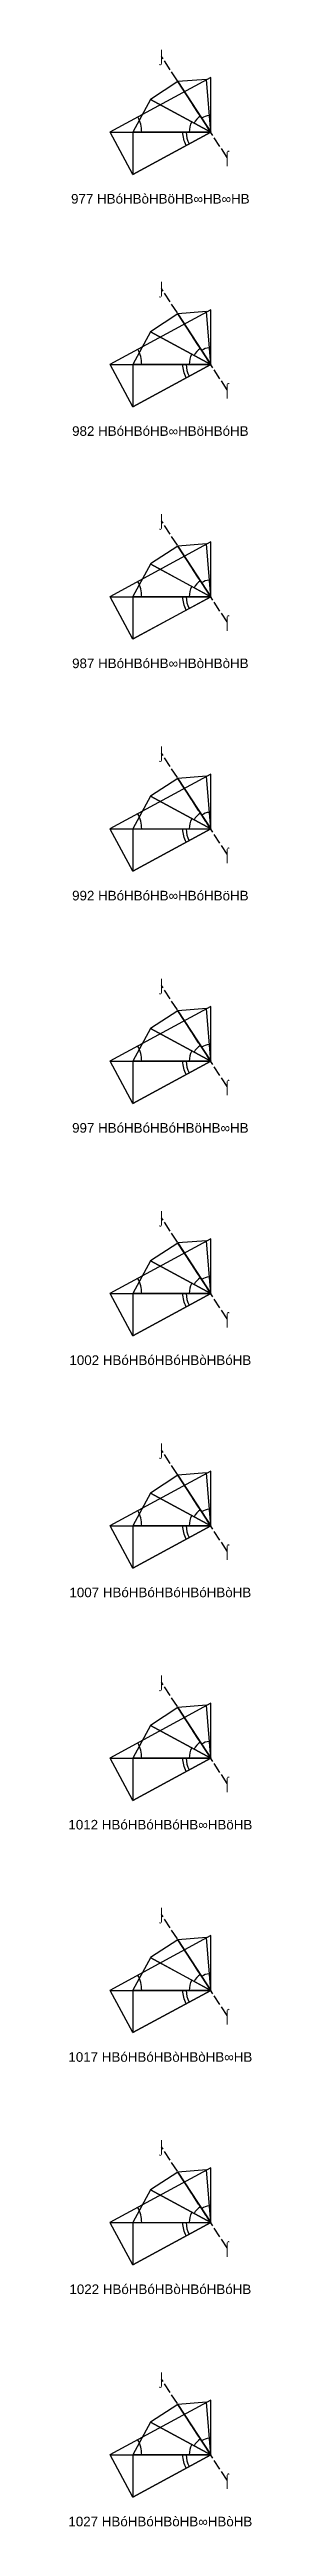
# Model space of a CAD drawing. Header units: millimetres. Extents: x 122552 to 1654769, y -10280102 to 62068.
# Drawn here: x 1103237 to 1124205, y -8480005 to -8195830 of the extents above; entities that cross this region are included whole.
import ezdxf
from ezdxf.enums import TextEntityAlignment as Align

# ---------------------------------------------------------------- set-up
doc = ezdxf.new("R2010")
doc.units = ezdxf.units.MM
doc.linetypes.add('ACAD_ISO02W100', pattern=[15, 12, -3])
for name, color, linetype in [('BASE', 170, 'Continuous'), ('HYPOTENUSE', 20, 'Continuous'), ('PERPENDICULAR', 90, 'Continuous'), ('Standard', 7, 'Continuous')]:
    doc.layers.add(name, color=color, linetype=linetype)
doc.styles.add('Arial', font='arial_0.ttf')

msp = doc.modelspace()

# ---------------------------------------------------------------- texts
at = {"style": 'Arial'}
for s, p in [('⌡', (1113844, -8196612)), ('⌠', (1121381, -8208207)), ('977 HBóHBòHBöHB∞HB∞HB', (1113703, -8212952)), ('⌡', (1113844, -8223260)), ('⌠', (1121381, -8234856)), ('982 HBóHBóHB∞HBöHBóHB', (1113703, -8239601)), ('⌡', (1113844, -8249909)), ('⌠', (1121381, -8261504)), ('987 HBóHBóHB∞HBòHBòHB', (1113703, -8266250)), ('⌡', (1113844, -8276558)), ('⌠', (1121381, -8288153)), ('992 HBóHBóHB∞HBóHBöHB', (1113703, -8292898)), ('⌡', (1113844, -8303206)), ('⌠', (1121381, -8314802)), ('997 HBóHBóHBóHBöHB∞HB', (1113703, -8319547)), ('⌡', (1113844, -8329855)), ('⌠', (1121381, -8341450)), ('1002 HBóHBóHBóHBòHBóHB', (1113703, -8346196)), ('⌡', (1113844, -8356504)), ('⌠', (1121381, -8368099)), ('1007 HBóHBóHBóHBóHBòHB', (1113703, -8372844)), ('⌡', (1113844, -8383152)), ('⌠', (1121381, -8394748)), ('1012 HBóHBóHBóHB∞HBöHB', (1113703, -8399493)), ('⌡', (1113844, -8409801)), ('⌠', (1121381, -8421396)), ('1017 HBóHBóHBòHBòHB∞HB', (1113703, -8426142)), ('⌡', (1113844, -8436450)), ('⌠', (1121381, -8448045)), ('1022 HBóHBóHBòHBóHBóHB', (1113703, -8452790)), ('⌡', (1113844, -8463098)), ('⌠', (1121381, -8474694)), ('1027 HBóHBóHBòHB∞HBòHB', (1113703, -8479439))]:
    msp.add_text(s, height=1100, dxfattribs=at).set_placement(p, align=Align.MIDDLE_CENTER)

# ---------------------------------------------------------------- blocks, each defined once
blk = doc.blocks.new('fundamental_block_GT')
at = {"color": 4}
blk.add_arc((0, -2), 277, 359.9799, 28.4254, dxfattribs=at)
at = {"layer": 'BASE'}
blk.add_line((0, 0), (879, -7), dxfattribs=at)
at = {"layer": 'HYPOTENUSE'}
blk.add_line((883, 469), (0, 0), dxfattribs=at)
at = {"layer": 'PERPENDICULAR'}
blk.add_line((879, -7), (883, 469), dxfattribs=at)

# ---------------------------------------------------------------- linework, layer by layer
at = {"linetype": 'ACAD_ISO02W100', "ltscale": 100}
for p, q in [((1121381, -8208207), (1113844, -8196612)), ((1121381, -8234856), (1113844, -8223260)), ((1121381, -8261504), (1113844, -8249909)), ((1121381, -8288153), (1113844, -8276558)), ((1121381, -8314802), (1113844, -8303206)), ((1121381, -8341450), (1113844, -8329855)), ((1121381, -8368099), (1113844, -8356504)), ((1121381, -8394748), (1113844, -8383152)), ((1121381, -8421396), (1113844, -8409801)), ((1121381, -8448045), (1113844, -8436450)), ((1121381, -8474694), (1113844, -8463098))]:
    msp.add_line(p, q, dxfattribs=at)

# ---------------------------------------------------------------- block references
for p, xscale, yscale, zscale, rotation in [((1119497, -8205308), -11.58735412275403, 11.58735412275403, 11.58735412275403, 27.99999999999958), ((1119497, -8205308), 7.867265571233751, 7.867265571233751, 7.867265571233751, 123.511667238211), ((1119497, -8205308), 6.914651890687708, 6.914651890687708, 6.914651890687708, 95.02333447641226), ((1119497, -8205308), 8.951118371073562, 8.951118371073562, 8.951118371073562, 151.9999999999985), ((1119497, -8205308), 10.184290763736, 10.184290763736, 10.184290763736, 180.4883327617911), ((1119497, -8231957), 7.867265571233637, 7.867265571233637, 7.867265571233637, 123.5116672382125), ((1119497, -8231957), 6.914651890687836, 6.914651890687836, 6.914651890687836, 95.02333447641388), ((1119497, -8231957), -11.58735412275403, 11.58735412275403, 11.58735412275403, 27.99999999999958), ((1119497, -8231957), 8.951118371073443, 8.951118371073443, 8.951118371073443, 151.9999999999985), ((1119497, -8231957), 10.184290763736, 10.184290763736, 10.184290763736, 180.4883327617911), ((1119497, -8258605), -11.58735412275403, 11.58735412275403, 11.58735412275403, 27.99999999999958), ((1119497, -8258605), 8.951118371073443, 8.951118371073443, 8.951118371073443, 151.9999999999985), ((1119497, -8258605), 7.867265571233637, 7.867265571233637, 7.867265571233637, 123.5116672382125), ((1119497, -8258605), 6.914651890687836, 6.914651890687836, 6.914651890687836, 95.02333447641388), ((1119497, -8258605), 10.184290763736, 10.184290763736, 10.184290763736, 180.4883327617911), ((1119497, -8285254), -11.58735412275403, 11.58735412275403, 11.58735412275403, 27.99999999999958), ((1119497, -8285254), 7.867265571233637, 7.867265571233637, 7.867265571233637, 123.5116672382125), ((1119497, -8285254), 6.914651890687836, 6.914651890687836, 6.914651890687836, 95.02333447641388), ((1119497, -8285254), 8.951118371073443, 8.951118371073443, 8.951118371073443, 151.9999999999985), ((1119497, -8285254), 10.184290763736, 10.184290763736, 10.184290763736, 180.4883327617911), ((1119497, -8311903), 7.867265571233637, 7.867265571233637, 7.867265571233637, 123.5116672382125), ((1119497, -8311903), 6.914651890687836, 6.914651890687836, 6.914651890687836, 95.02333447641388), ((1119497, -8311903), -11.58735412275403, 11.58735412275403, 11.58735412275403, 27.99999999999958), ((1119497, -8311903), 8.951118371073443, 8.951118371073443, 8.951118371073443, 151.9999999999985), ((1119497, -8311903), 10.184290763736, 10.184290763736, 10.184290763736, 180.4883327617911), ((1119497, -8338552), -11.58735412275403, 11.58735412275403, 11.58735412275403, 27.99999999999958), ((1119497, -8338552), 8.951118371073443, 8.951118371073443, 8.951118371073443, 151.9999999999985), ((1119497, -8338552), 7.867265571233637, 7.867265571233637, 7.867265571233637, 123.5116672382125), ((1119497, -8338552), 6.914651890687836, 6.914651890687836, 6.914651890687836, 95.02333447641388), ((1119497, -8338552), 10.184290763736, 10.184290763736, 10.184290763736, 180.4883327617911), ((1119497, -8365200), -11.58735412275403, 11.58735412275403, 11.58735412275403, 27.99999999999958), ((1119497, -8365200), 7.867265571233637, 7.867265571233637, 7.867265571233637, 123.5116672382125), ((1119497, -8365200), 6.914651890687836, 6.914651890687836, 6.914651890687836, 95.02333447641388), ((1119497, -8365200), 8.951118371073443, 8.951118371073443, 8.951118371073443, 151.9999999999985), ((1119497, -8365200), 10.184290763736, 10.184290763736, 10.184290763736, 180.4883327617911), ((1119497, -8391849), 6.914651890687836, 6.914651890687836, 6.914651890687836, 95.02333447641388), ((1119497, -8391849), -11.58735412275403, 11.58735412275403, 11.58735412275403, 27.99999999999958), ((1119497, -8391849), 8.951118371073443, 8.951118371073443, 8.951118371073443, 151.9999999999985), ((1119497, -8391849), 7.867265571233637, 7.867265571233637, 7.867265571233637, 123.5116672382125), ((1119497, -8391849), 10.184290763736, 10.184290763736, 10.184290763736, 180.4883327617911), ((1119497, -8418498), -11.58735412275403, 11.58735412275403, 11.58735412275403, 27.99999999999958), ((1119497, -8418498), 7.867265571233751, 7.867265571233751, 7.867265571233751, 123.511667238211), ((1119497, -8418498), 6.914651890687708, 6.914651890687708, 6.914651890687708, 95.02333447641226), ((1119497, -8418498), 8.951118371073562, 8.951118371073562, 8.951118371073562, 151.9999999999985), ((1119497, -8418498), 10.184290763736, 10.184290763736, 10.184290763736, 180.4883327617911), ((1119497, -8445146), 7.867265571233751, 7.867265571233751, 7.867265571233751, 123.511667238211), ((1119497, -8445146), 6.914651890687708, 6.914651890687708, 6.914651890687708, 95.02333447641226), ((1119497, -8445146), -11.58735412275403, 11.58735412275403, 11.58735412275403, 27.99999999999958), ((1119497, -8445146), 8.951118371073562, 8.951118371073562, 8.951118371073562, 151.9999999999985), ((1119497, -8445146), 10.184290763736, 10.184290763736, 10.184290763736, 180.4883327617911), ((1119497, -8471795), -11.58735412275403, 11.58735412275403, 11.58735412275403, 27.99999999999958), ((1119497, -8471795), 8.951118371073562, 8.951118371073562, 8.951118371073562, 151.9999999999985), ((1119497, -8471795), 7.867265571233751, 7.867265571233751, 7.867265571233751, 123.511667238211), ((1119497, -8471795), 6.914651890687708, 6.914651890687708, 6.914651890687708, 95.02333447641226), ((1119497, -8471795), 10.184290763736, 10.184290763736, 10.184290763736, 180.4883327617911)]:
    msp.add_blockref('fundamental_block_GT', p, dxfattribs=dict(xscale=xscale, yscale=yscale, zscale=zscale, rotation=rotation))
at = {"layer": 'Standard', "xscale": 13.18371388650824, "yscale": 13.18371388650824, "zscale": 13.18371388650824, "rotation": 0.4883327617913192}
for p in [(1107909, -8205308), (1107909, -8231957), (1107909, -8258605), (1107909, -8285254), (1107909, -8311903), (1107909, -8338552), (1107909, -8365200), (1107909, -8391849), (1107909, -8418498), (1107909, -8445146), (1107909, -8471795)]:
    msp.add_blockref('fundamental_block_GT', p, dxfattribs=at)

msp.set_redraw_order([(e.dxf.handle, doc.entitydb.next_handle()) for e in msp.query("TEXT MTEXT ATTDEF DIMENSION ARC_DIMENSION")])  # texts and dimensions are drawn at this point

doc.saveas('drawing.dxf')
